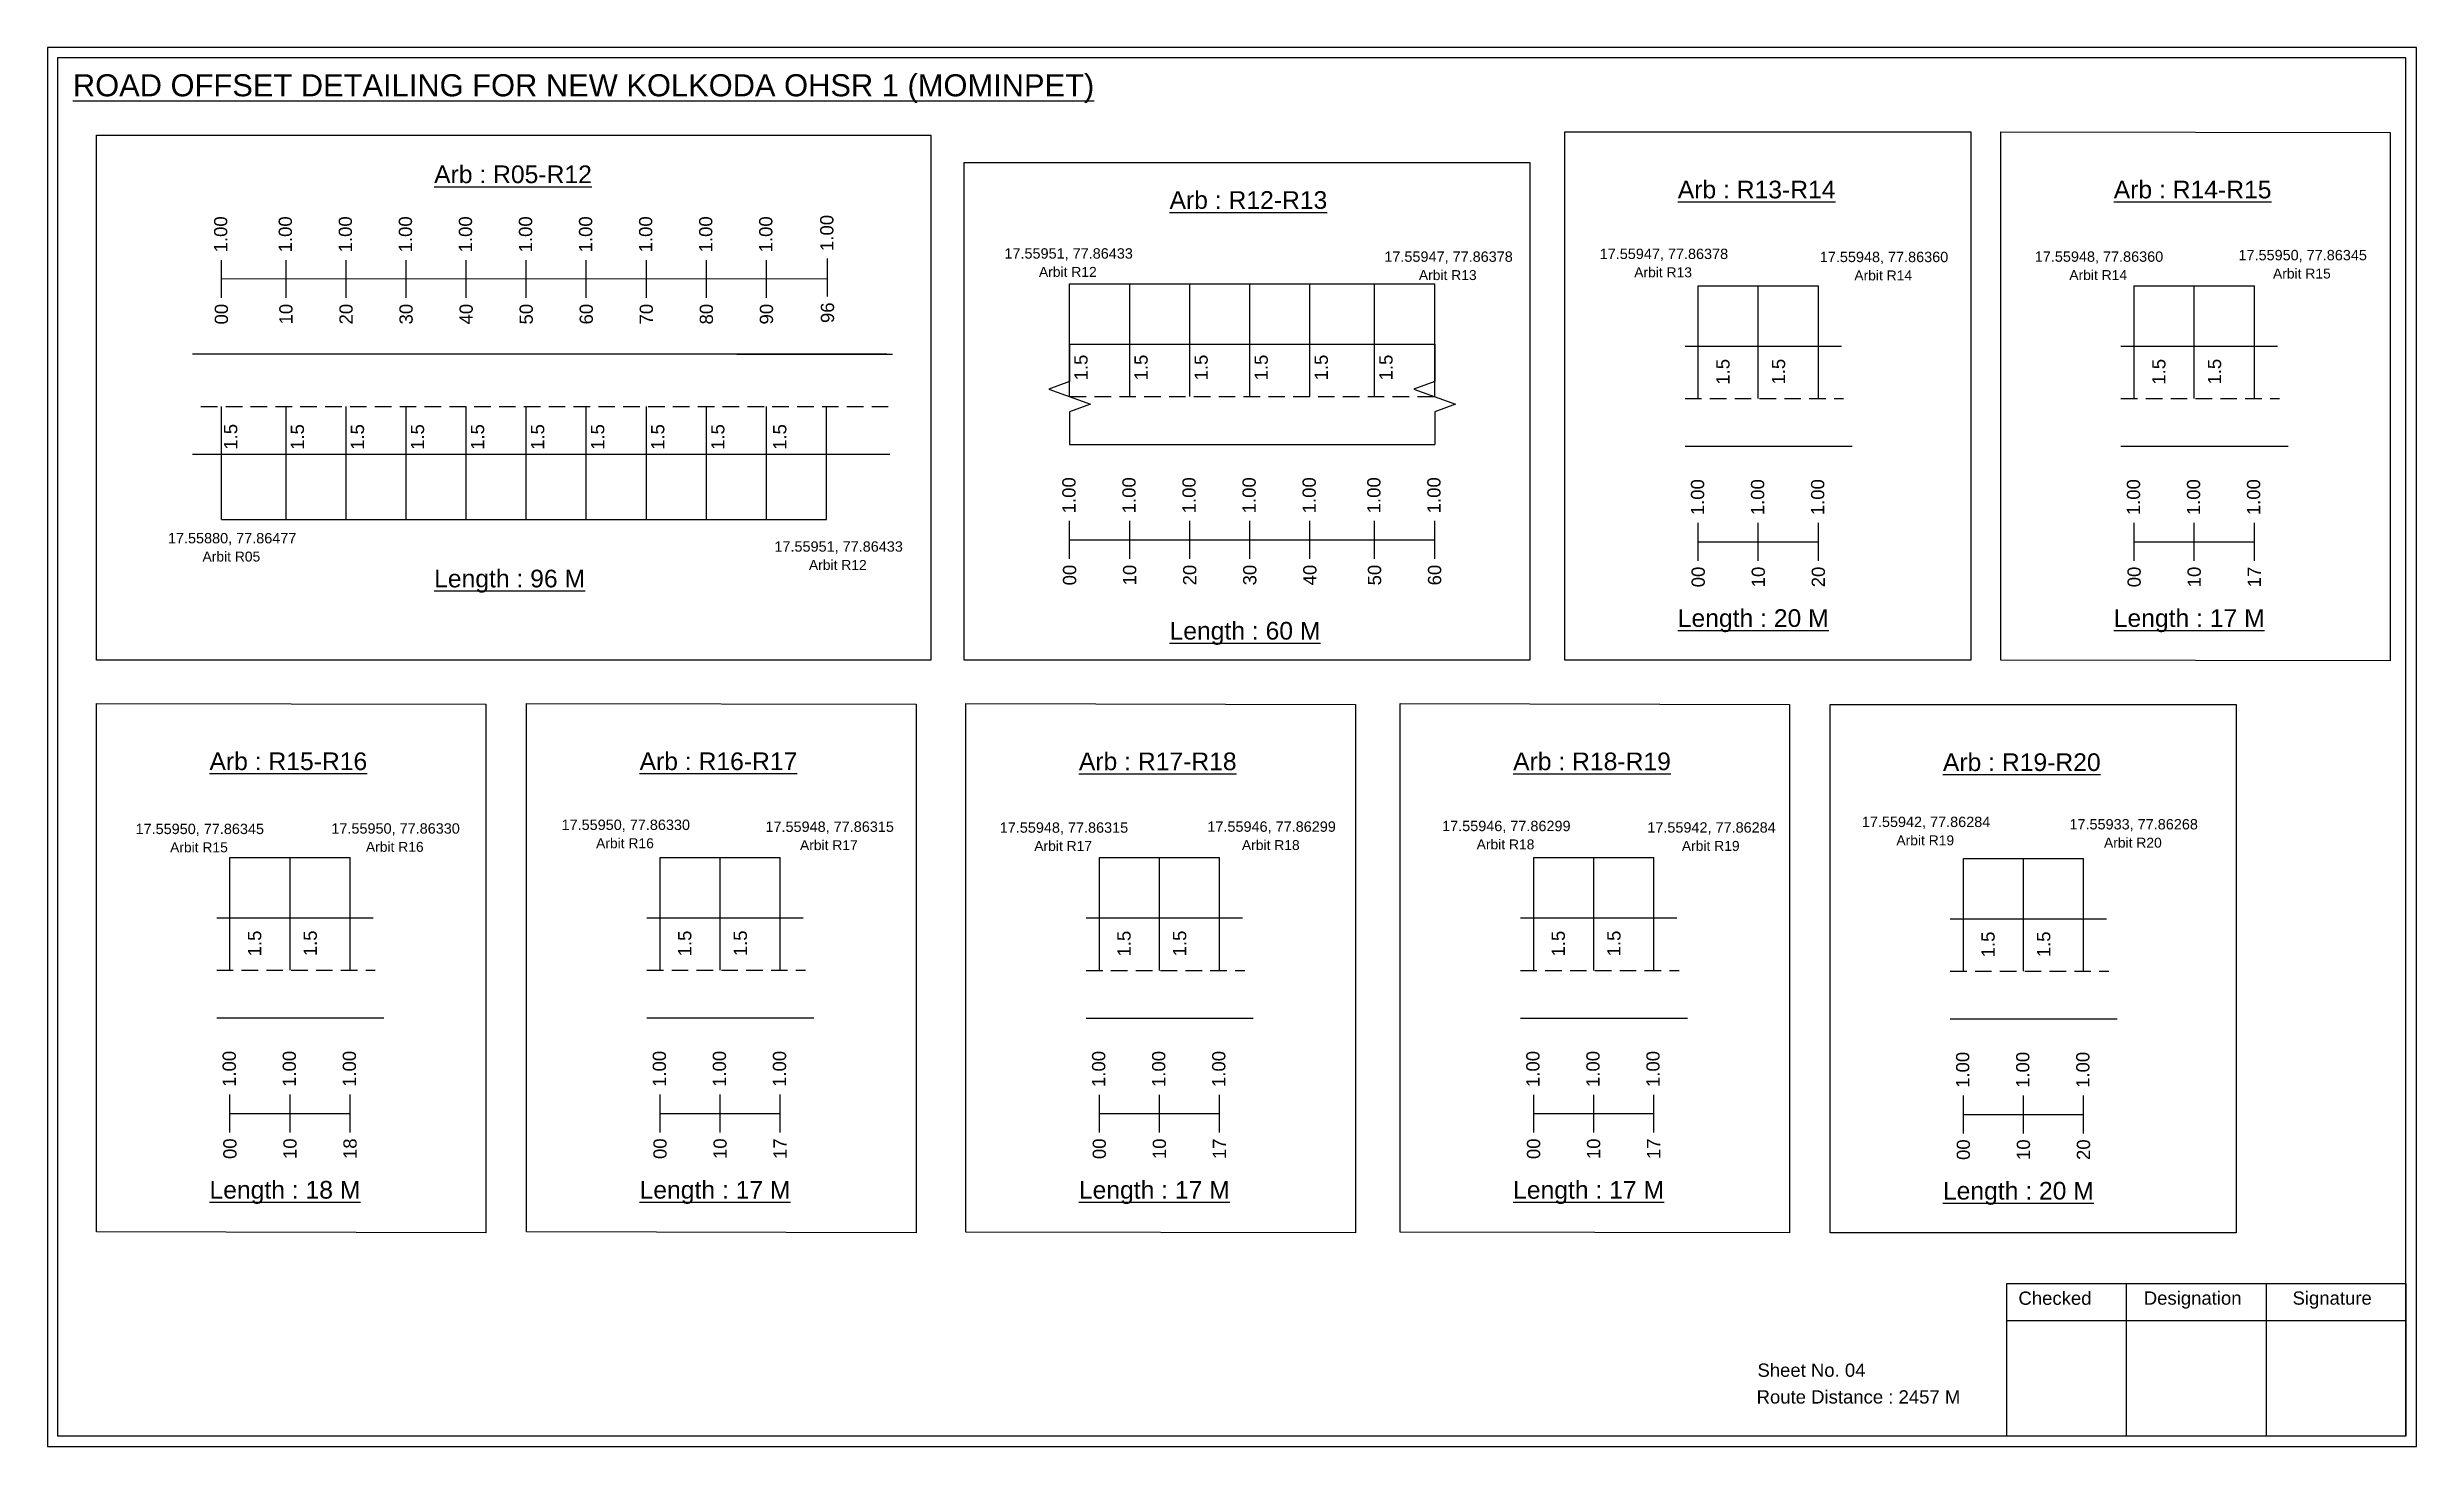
# Model space of a CAD drawing. Header units: inches. Extents: x 1245 to 5974, y 98 to 3110.
# Drawn here: x 3444 to 3981, y 848 to 1165 of the extents above; entities that cross this region are included whole.
import ezdxf

# ---------------------------------------------------------------- set-up
doc = ezdxf.new("R2010")
doc.units = ezdxf.units.IN
doc.header["$MEASUREMENT"] = 0
doc.linetypes.add('DASHED2', pattern=[0.375, 0.25, -0.125])
doc.layers.add('PDF_Geometry', color=7, linetype='Continuous')
doc.layers.add('PDF_Text', color=5, linetype='Continuous')
doc.styles.add('PDF Arial', font='arial.ttf')
doc.styles.get("Standard").update_dxf_attribs({"font": 'arial.ttf'})

msp = doc.modelspace()

# ---------------------------------------------------------------- texts
at = {"color": 242, "true_color": 0xcd2027}
for s, height, p in [('%%UROAD OFFSET DETAILING FOR NEW KOLKODA OHSR 1 (MOMINPET)', 5, (3449.86, 1153.55)), ('%%UArb : R05-R12', 4, (3531.66, 1133.9)), ('%%UArb : R12-R13', 4, (3698.18, 1128.08)), ('%%UArb : R13-R14', 4, (3813.26, 1130.45)), ('%%UArb : R14-R15', 4, (3911.98, 1130.45)), ('%%ULength : 96 M', 4, (3531.66, 1042.4)), ('%%ULength : 20 M', 4, (3813.26, 1033.45)), ('%%ULength : 17 M', 4, (3911.98, 1033.45)), ('%%ULength : 60 M', 4, (3698.18, 1030.58)), ('%%UArb : R15-R16', 4, (3480.79, 1001.04)), ('%%UArb : R16-R17', 4, (3578.18, 1001.04)), ('%%UArb : R17-R18', 4, (3677.65, 1001.02)), ('%%UArb : R18-R19', 4, (3775.98, 1001.02)), ('%%UArb : R19-R20', 4, (3873.3, 1000.83)), ('%%ULength : 18 M', 4, (3480.79, 904.04)), ('%%ULength : 17 M', 4, (3578.18, 904.04)), ('%%ULength : 17 M', 4, (3677.65, 904.02)), ('%%ULength : 17 M', 4, (3775.98, 904.02)), ('%%ULength : 20 M', 4, (3873.3, 903.83))]:
    msp.add_text(s, height=height, dxfattribs=at).set_placement(p)
at = {"color": 217, "true_color": 0x93278f}
for s, p in [('1.00', (3484.82, 1118.23)), ('1.00', (3499.45, 1118.23)), ('1.00', (3513.05, 1118.23)), ('1.00', (3526.65, 1118.23)), ('1.00', (3540.25, 1118.23)), ('1.00', (3553.85, 1118.23)), ('1.00', (3567.45, 1118.23)), ('1.00', (3581.05, 1118.23)), ('1.00', (3594.65, 1118.23)), ('1.00', (3608.25, 1118.23)), ('1.00', (3622.07, 1118.55)), ('00', (3484.97, 1101.91)), ('10', (3499.6, 1101.91)), ('20', (3513.2, 1101.91)), ('30', (3526.8, 1101.91)), ('40', (3540.4, 1101.91)), ('50', (3554, 1101.91)), ('60', (3567.6, 1101.91)), ('70', (3581.2, 1101.91)), ('80', (3594.8, 1101.91)), ('90', (3608.4, 1101.91)), ('96', (3622.22, 1102.23)), ('1.00', (3676.89, 1059.17)), ('1.00', (3690.49, 1059.17)), ('1.00', (3704.09, 1059.17)), ('1.00', (3717.69, 1059.17)), ('1.00', (3731.29, 1059.17)), ('1.00', (3745.94, 1059.17)), ('1.00', (3759.54, 1059.17)), ('1.00', (3819.23, 1058.74)), ('1.00', (3832.83, 1058.74)), ('1.00', (3846.43, 1058.74)), ('1.00', (3917.94, 1058.74)), ('1.00', (3931.54, 1058.74)), ('1.00', (3945.14, 1058.74)), ('00', (3677.04, 1042.85)), ('10', (3690.64, 1042.85)), ('20', (3704.24, 1042.85)), ('30', (3717.84, 1042.85)), ('40', (3731.44, 1042.85)), ('50', (3746.09, 1042.85)), ('60', (3759.69, 1042.85)), ('00', (3819.38, 1042.42)), ('10', (3832.98, 1042.42)), ('20', (3846.58, 1042.42)), ('00', (3918.09, 1042.42)), ('10', (3931.69, 1042.42)), ('17', (3945.29, 1042.42)), ('1.00', (3486.76, 929.33)), ('1.00', (3500.36, 929.33)), ('1.00', (3513.96, 929.33)), ('1.00', (3584.15, 929.33)), ('1.00', (3597.75, 929.33)), ('1.00', (3611.35, 929.33)), ('1.00', (3683.62, 929.31)), ('1.00', (3697.22, 929.31)), ('1.00', (3710.82, 929.31)), ('1.00', (3781.95, 929.31)), ('1.00', (3795.55, 929.31)), ('1.00', (3809.15, 929.31)), ('1.00', (3879.27, 929.11)), ('1.00', (3892.87, 929.11)), ('1.00', (3906.47, 929.11)), ('00', (3486.91, 913.01)), ('10', (3500.51, 913.01)), ('18', (3514.11, 913.01)), ('00', (3584.3, 913.01)), ('10', (3597.9, 913.01)), ('17', (3611.5, 913.01)), ('00', (3683.77, 912.99)), ('10', (3697.37, 912.98)), ('17', (3710.97, 912.98)), ('00', (3782.1, 912.99)), ('10', (3795.7, 912.98)), ('17', (3809.3, 912.98)), ('00', (3879.42, 912.79)), ('10', (3893.02, 912.79)), ('20', (3906.62, 912.79))]:
    msp.add_text(s, height=3, rotation=90, dxfattribs=at).set_placement(p)
at = {"color": 5}
for s, height, p in [('17.55951, 77.86433', 2.34, (3660.79, 1116.82)), ('17.55947, 77.86378', 2.34, (3746.82, 1116.09)), ('17.55947, 77.86378', 2.34, (3795.58, 1116.72)), ('17.55948, 77.86360', 2.34, (3845.42, 1116.02)), ('17.55948, 77.86360', 2.34, (3894.1, 1116.1)), ('17.55950, 77.86345', 2.34, (3940.22, 1116.44)), ('Arbit R12', 2.246, (3668.61, 1112.69)), ('Arbit R13', 2.246, (3754.64, 1111.96)), ('Arbit R13', 2.246, (3803.4, 1112.59)), ('Arbit R14', 2.246, (3853.24, 1111.89)), ('Arbit R14', 2.246, (3901.92, 1111.97)), ('Arbit R15', 2.246, (3948.04, 1112.31)), ('17.55880, 77.86477', 2.34, (3471.38, 1052.37)), ('17.55951, 77.86433', 2.34, (3608.71, 1050.48)), ('Arbit R05', 2.246, (3479.21, 1048.25)), ('Arbit R12', 2.246, (3616.53, 1046.35)), ('17.55950, 77.86345', 2.34, (3464.05, 986.56)), ('17.55950, 77.86330', 2.34, (3508.39, 986.66)), ('17.55950, 77.86330', 2.34, (3560.51, 987.49)), ('17.55948, 77.86315', 2.34, (3606.68, 987.06)), ('17.55948, 77.86315', 2.34, (3659.73, 986.86)), ('17.55946, 77.86299', 2.34, (3706.75, 987.08)), ('17.55946, 77.86299', 2.34, (3759.9, 987.22)), ('17.55942, 77.86284', 2.34, (3806.36, 986.89)), ('17.55942, 77.86284', 2.34, (3854.94, 988.15)), ('17.55933, 77.86268', 2.34, (3901.95, 987.61)), ('Arbit R15', 2.246, (3471.87, 982.43)), ('Arbit R16', 2.246, (3516.21, 982.54)), ('Arbit R16', 2.246, (3568.33, 983.36)), ('Arbit R17', 2.246, (3614.5, 982.93)), ('Arbit R17', 2.246, (3667.55, 982.74)), ('Arbit R18', 2.246, (3714.57, 982.95)), ('Arbit R18', 2.246, (3767.72, 983.1)), ('Arbit R19', 2.246, (3814.18, 982.76)), ('Arbit R19', 2.246, (3862.76, 984.02)), ('Arbit R20', 2.246, (3909.77, 983.49))]:
    msp.add_text(s, height=height, dxfattribs=at).set_placement(p)
for p in [(3679.63, 1089.25), (3693.23, 1089.25), (3706.83, 1089.25), (3720.43, 1089.25), (3734.03, 1089.25), (3748.68, 1089.25), (3824.98, 1088.28), (3837.57, 1088.31), (3923.69, 1088.28), (3936.29, 1088.31), (3487.09, 1073.57), (3502.19, 1073.52), (3515.79, 1073.52), (3529.39, 1073.52), (3542.99, 1073.52), (3556.59, 1073.52), (3570.19, 1073.52), (3583.79, 1073.52), (3597.39, 1073.52), (3611.42, 1073.52), (3492.51, 958.88), (3505.1, 958.91), (3589.9, 958.88), (3602.49, 958.91), (3689.37, 958.85), (3701.96, 958.88), (3787.7, 958.85), (3800.29, 958.88), (3885.02, 958.66), (3897.61, 958.69)]:
    msp.add_text('1.5', height=3, rotation=90).set_placement(p)
for s, p in [('Sheet No. 04', (3831.3, 863.71)), ('Route Distance : 2457 M', (3831.11, 857.66))]:
    msp.add_text(s, height=3).set_placement(p)
at = {"layer": 'PDF_Text', "color": 7, "attachment_point": 7, "style": 'PDF Arial'}
for s, insert, char_height in [('Checked', (3890.4, 879.96), 3.001), ('Designation', (3918.78, 879.13), 3.0006), ('Signature', (3952.46, 879.13), 3.001)]:
    msp.add_mtext(s, dxfattribs=dict(at, insert=insert, char_height=char_height))

# ---------------------------------------------------------------- linework, layer by layer
at = {"color": 217, "true_color": 0x93278f}
for p, q in [((3483.49, 1107.93), (3483.49, 1116.49)), ((3498.12, 1107.93), (3498.12, 1116.49)), ((3511.72, 1107.93), (3511.72, 1116.49)), ((3525.32, 1107.93), (3525.32, 1116.49)), ((3538.92, 1107.93), (3538.92, 1116.49)), ((3552.52, 1107.93), (3552.52, 1116.49)), ((3566.12, 1107.93), (3566.12, 1116.49)), ((3579.72, 1107.93), (3579.72, 1116.49)), ((3593.32, 1107.93), (3593.32, 1116.49)), ((3606.92, 1107.93), (3606.92, 1116.49)), ((3620.74, 1108.26), (3620.74, 1116.82)), ((3483.49, 1112.21), (3620.74, 1112.29)), ((3675.56, 1048.87), (3675.56, 1057.43)), ((3689.16, 1048.87), (3689.16, 1057.43)), ((3702.76, 1048.87), (3702.76, 1057.43)), ((3716.36, 1048.87), (3716.36, 1057.43)), ((3729.96, 1048.87), (3729.96, 1057.43)), ((3744.62, 1048.88), (3744.62, 1057.44)), ((3758.22, 1048.88), (3758.22, 1057.44)), ((3817.9, 1048.44), (3817.9, 1057)), ((3831.5, 1048.44), (3831.5, 1057)), ((3845.1, 1048.44), (3845.1, 1057)), ((3916.62, 1048.44), (3916.62, 1057)), ((3930.22, 1048.44), (3930.22, 1057)), ((3943.82, 1048.44), (3943.82, 1057)), ((3675.56, 1053.14), (3758.22, 1053.15)), ((3817.9, 1052.71), (3845.1, 1052.71)), ((3916.62, 1052.71), (3943.82, 1052.71)), ((3485.43, 919.03), (3485.43, 927.59)), ((3485.43, 923.3), (3512.63, 923.3)), ((3499.03, 919.03), (3499.03, 927.59)), ((3512.63, 919.03), (3512.63, 927.59)), ((3582.82, 919.03), (3582.82, 927.59)), ((3582.82, 923.3), (3610.02, 923.3)), ((3596.42, 919.03), (3596.42, 927.59)), ((3610.02, 919.03), (3610.02, 927.59)), ((3682.29, 919.01), (3682.29, 927.57)), ((3682.29, 923.28), (3709.49, 923.28)), ((3695.89, 919.01), (3695.89, 927.57)), ((3709.49, 919.01), (3709.49, 927.57)), ((3780.63, 919.01), (3780.63, 927.57)), ((3780.63, 923.28), (3807.83, 923.28)), ((3794.23, 919.01), (3794.23, 927.57)), ((3807.83, 919.01), (3807.83, 927.57)), ((3877.94, 918.82), (3877.94, 927.38)), ((3877.94, 923.09), (3905.14, 923.09)), ((3891.54, 918.82), (3891.54, 927.38)), ((3905.14, 918.82), (3905.14, 927.38))]:
    msp.add_line(p, q, dxfattribs=at)
at = {"color": 5}
for p, q in [((3675.56, 1111.11), (3758.22, 1111.11)), ((3817.9, 1110.68), (3845.1, 1110.68)), ((3916.62, 1110.68), (3943.82, 1110.68)), ((3483.49, 1057.79), (3620.52, 1057.79)), ((3485.43, 981.27), (3512.63, 981.27)), ((3582.82, 981.27), (3610.02, 981.27)), ((3682.29, 981.25), (3709.49, 981.24)), ((3780.63, 981.25), (3807.83, 981.24)), ((3877.94, 981.05), (3905.14, 981.05))]:
    msp.add_line(p, q, dxfattribs=at)
for p, q in [((3675.56, 1085.57), (3675.56, 1111.11)), ((3689.16, 1085.57), (3689.16, 1111.11)), ((3702.76, 1085.57), (3702.76, 1111.11)), ((3716.36, 1085.57), (3716.36, 1111.11)), ((3729.96, 1085.57), (3729.96, 1111.11)), ((3744.62, 1085.58), (3744.62, 1111.11)), ((3758.22, 1085.58), (3758.22, 1111.11)), ((3817.9, 1085.14), (3817.9, 1110.68)), ((3831.5, 1085.14), (3831.5, 1110.68)), ((3845.1, 1085.14), (3845.1, 1110.68)), ((3916.62, 1085.14), (3916.62, 1110.68)), ((3930.22, 1085.14), (3930.22, 1110.68)), ((3943.82, 1085.14), (3943.82, 1110.68)), ((3634.18, 1095.21), (3476.94, 1095.21)), ((3600.17, 1095.21), (3635.42, 1095.21)), ((3675.56, 1097.46), (3758.22, 1097.46)), ((3814.9, 1097.02), (3850.33, 1097.02)), ((3913.62, 1097.02), (3949.04, 1097.02)), ((3483.49, 1057.79), (3483.49, 1083.32)), ((3498.12, 1057.79), (3498.12, 1083.32)), ((3511.72, 1057.79), (3511.72, 1083.32)), ((3525.32, 1057.79), (3525.32, 1083.32)), ((3538.92, 1057.79), (3538.92, 1083.32)), ((3552.52, 1057.79), (3552.52, 1083.32)), ((3566.12, 1057.79), (3566.12, 1083.32)), ((3579.72, 1057.79), (3579.72, 1083.32)), ((3593.32, 1057.79), (3593.32, 1083.32)), ((3606.92, 1057.79), (3606.92, 1083.32)), ((3620.52, 1057.79), (3620.52, 1083.32)), ((3675.56, 1074.77), (3758.22, 1074.77)), ((3814.9, 1074.34), (3852.72, 1074.34)), ((3913.62, 1074.34), (3951.44, 1074.34)), ((3476.94, 1072.52), (3509.05, 1072.52)), ((3509.05, 1072.52), (3634.87, 1072.52)), ((3485.43, 955.73), (3485.43, 981.27)), ((3499.03, 955.73), (3499.03, 981.27)), ((3512.63, 955.73), (3512.63, 981.27)), ((3582.82, 955.73), (3582.82, 981.27)), ((3596.42, 955.73), (3596.42, 981.27)), ((3610.02, 955.73), (3610.02, 981.27)), ((3682.29, 955.71), (3682.29, 981.25)), ((3695.89, 955.71), (3695.89, 981.25)), ((3709.49, 955.71), (3709.49, 981.25)), ((3780.63, 955.71), (3780.63, 981.25)), ((3794.23, 955.71), (3794.23, 981.25)), ((3807.83, 955.71), (3807.83, 981.25)), ((3877.94, 955.52), (3877.94, 981.05)), ((3891.54, 955.52), (3891.54, 981.05)), ((3905.14, 955.52), (3905.14, 981.05)), ((3482.43, 967.62), (3517.85, 967.62)), ((3579.82, 967.62), (3615.25, 967.62)), ((3679.29, 967.59), (3714.72, 967.59)), ((3777.62, 967.59), (3813.05, 967.59)), ((3874.94, 967.4), (3910.37, 967.4)), ((3482.43, 944.93), (3520.25, 944.93)), ((3579.82, 944.93), (3617.64, 944.93)), ((3679.29, 944.91), (3717.11, 944.91)), ((3777.62, 944.91), (3815.44, 944.91)), ((3874.94, 944.72), (3912.76, 944.72))]:
    msp.add_line(p, q)
at = {"linetype": 'DASHED2', "ltscale": 15}
for p, q in [((3675.56, 1085.58), (3758.22, 1085.58)), ((3814.9, 1085.14), (3850.81, 1085.14)), ((3913.62, 1085.14), (3949.53, 1085.14)), ((3478.86, 1083.32), (3635.17, 1083.32)), ((3482.43, 955.73), (3518.34, 955.73)), ((3579.82, 955.73), (3615.73, 955.73)), ((3679.29, 955.71), (3715.21, 955.71)), ((3777.62, 955.71), (3813.54, 955.71)), ((3874.94, 955.52), (3910.85, 955.52))]:
    msp.add_line(p, q, dxfattribs=at)
for points in [[(3455.22, 1144.73), (3644.14, 1144.73), (3644.14, 1025.91), (3455.22, 1025.91)], [(3787.69, 1145.52), (3879.63, 1145.52), (3879.63, 1025.91), (3787.69, 1025.91)], [(3886.41, 1145.52), (3974.59, 1145.34), (3974.59, 1025.74), (3886.41, 1025.91)], [(3651.7, 1138.59), (3779.79, 1138.59), (3779.79, 1025.91), (3651.7, 1025.91)], [(3455.22, 1016.11), (3543.4, 1015.93), (3543.4, 896.33), (3455.22, 896.5)], [(3552.61, 1016.11), (3640.79, 1015.93), (3640.79, 896.33), (3552.61, 896.5)], [(3652.08, 1016.09), (3740.26, 1015.91), (3740.26, 896.31), (3652.08, 896.48)], [(3750.41, 1016.09), (3838.59, 1015.91), (3838.59, 896.31), (3750.41, 896.48)], [(3847.73, 1015.89), (3939.68, 1015.89), (3939.68, 896.29), (3847.73, 896.29)]]:
    msp.add_lwpolyline(points, close=True)
at = {"linetype": 'Continuous'}
for points in [[(3675.56, 1097.46), (3675.56, 1089.03), (3670.82, 1087.3), (3680.31, 1083.85), (3675.56, 1082.12), (3675.56, 1074.77)], [(3758.22, 1097.46), (3758.22, 1089.03), (3753.47, 1087.3), (3762.96, 1083.85), (3758.22, 1082.12), (3758.22, 1074.77)]]:
    msp.add_lwpolyline(points, dxfattribs=at)
at = {"layer": 'PDF_Geometry'}
for points in [[(3444.08, 1164.62), (3444.08, 847.91), (3980.56, 847.91), (3980.56, 1164.62)], [(3446.41, 1162.3), (3446.41, 850.33), (3978.14, 850.33), (3978.14, 1162.3)]]:
    msp.add_lwpolyline(points, close=True, dxfattribs=at)
at = {"layer": 'PDF_Geometry', "color": 242, "true_color": 0xcc1f26}
msp.add_lwpolyline([(3978.14, 850.24), (3887.8, 850.24), (3887.8, 884.85), (3978.14, 884.85)], close=True, dxfattribs=at)
for points in [[(3914.78, 884.85), (3914.78, 850.24)], [(3946.5, 884.85), (3946.5, 850.24)], [(3887.8, 876.48), (3978.14, 876.48)]]:
    msp.add_lwpolyline(points, dxfattribs=at)

msp.set_redraw_order([(e.dxf.handle, doc.entitydb.next_handle()) for e in msp.query("TEXT MTEXT ATTDEF DIMENSION ARC_DIMENSION")])  # texts and dimensions are drawn at this point

doc.saveas('drawing.dxf')
